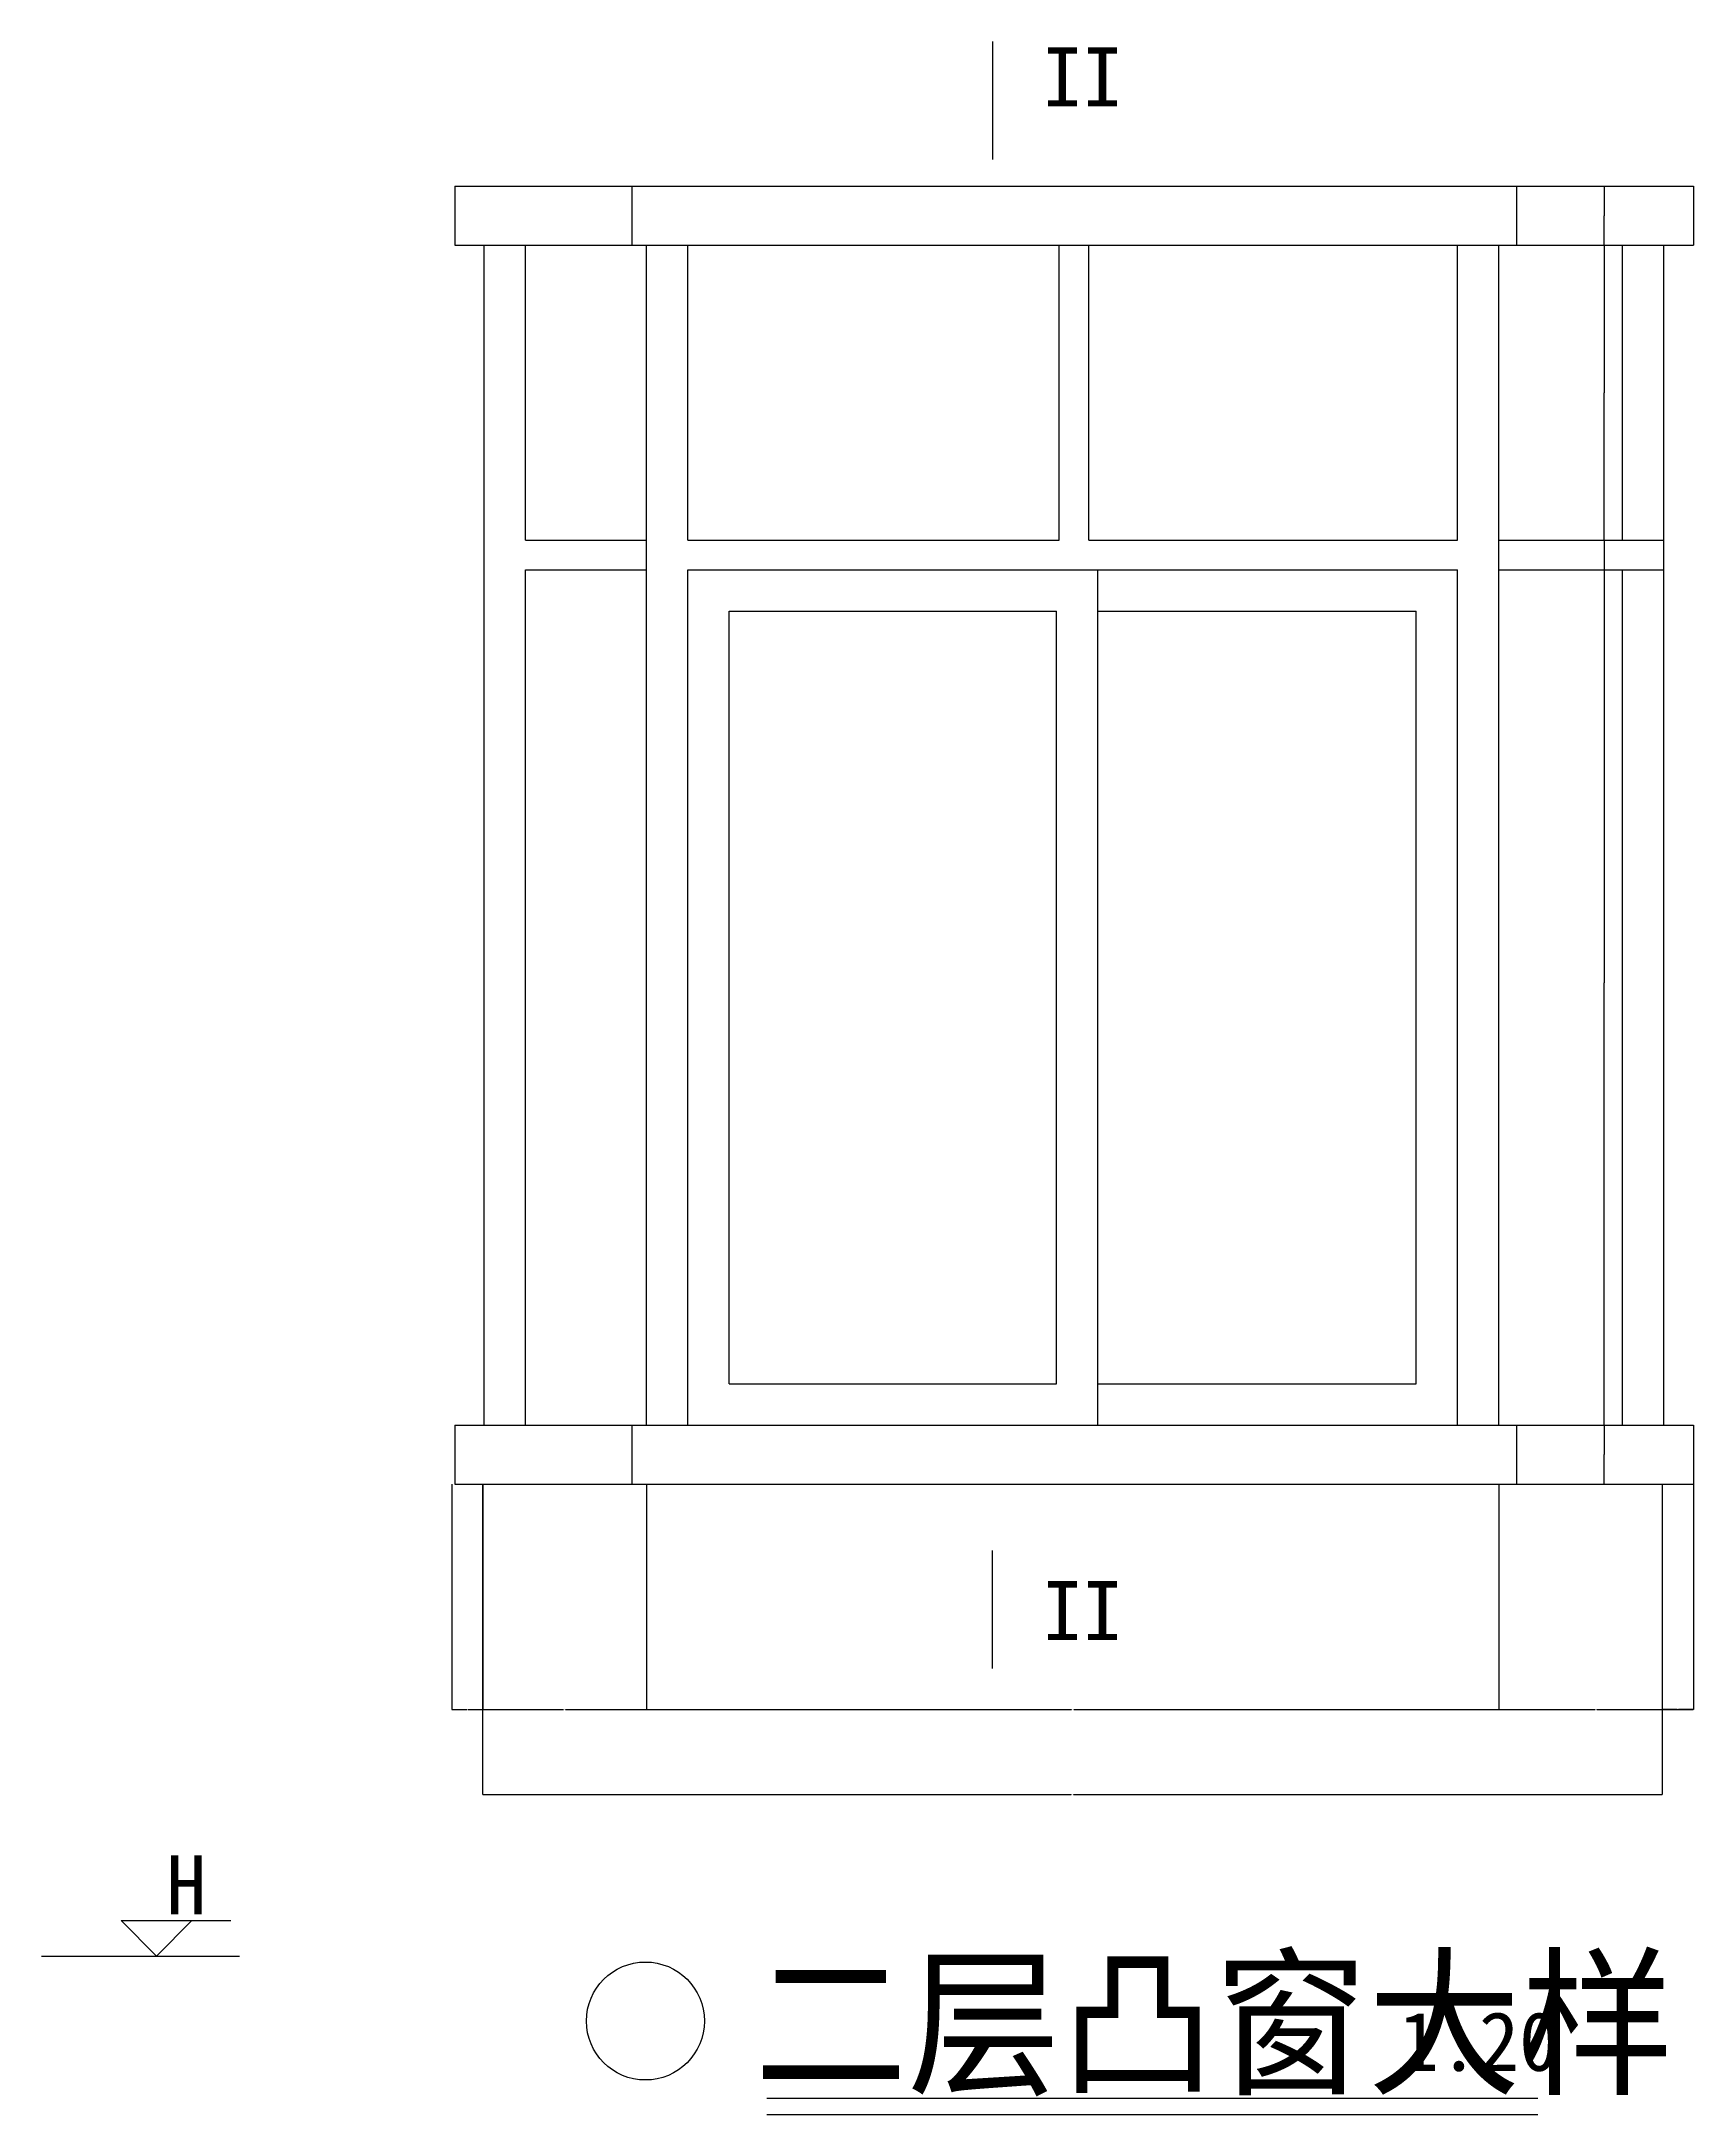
# Model space of a CAD drawing. Header units: metres. Extents: x -3162 to 6352, y -3306 to 1625.
# Drawn here: x -1664 to 1136, y -2970 to 544 of the extents above; entities that cross this region are included whole.
import ezdxf

# ---------------------------------------------------------------- set-up
doc = ezdxf.new("R2010")
doc.units = ezdxf.units.M
for name, color, linetype in [('E_WALL', 255, 'Continuous'), ('LM', 141, 'Continuous'), ('PUB_DIM', 3, 'Continuous'), ('PUB_TEXT', 7, 'Continuous')]:
    doc.layers.add(name, color=color, linetype=linetype)
doc.dimstyles.get("Standard").update_dxf_attribs({"dimtxt": 2.5, "dimasz": 2.5, "dimexe": 1.25, "dimexo": 0.625, "dimtad": 1, "dimcen": 2.5, "dimazin": 3, "dimtfac": 1, "dimtmove": 0, "dimatfit": 3})

# ---------------------------------------------------------------- blocks, each defined once
blk = doc.blocks.new('*D1')
for p, q in [((985.1, -1801.53), (985.1, -1851.53)), ((984.85, -1851.53), (984.6, -1851.53)), ((985.1, -1901.53), (985.1, -1851.53)), ((985.1, -1851.53), (985.1, -1851.53)), ((985.35, -1851.53), (985.6, -1851.53))]:
    blk.add_line(p, q)
at = {"layer": 'Defpoints'}
for p in [(985.1, -1801.53), (985.1, -1851.53), (985.1, -1901.53)]:
    blk.add_point(p, dxfattribs=at)
at = {"layer": 'PUB_DIM', "insert": (985.1, -1850.405), "char_height": 1, "attachment_point": 5}
blk.add_mtext('0', dxfattribs=at)
blk = doc.blocks.new('*D2')
for p, q in [((985.1, 298.47), (985.1, 248.47)), ((984.85, 248.47), (984.6, 248.47)), ((985.1, 198.47), (985.1, 248.47)), ((985.1, 248.47), (985.1, 248.47)), ((985.35, 248.47), (985.6, 248.47))]:
    blk.add_line(p, q)
at = {"layer": 'Defpoints'}
for p in [(985.1, 298.47), (985.1, 248.47), (985.1, 198.47)]:
    blk.add_point(p, dxfattribs=at)
at = {"layer": 'PUB_DIM', "insert": (985.1, 249.595), "char_height": 1, "attachment_point": 5}
blk.add_mtext('0', dxfattribs=at)
blk = doc.blocks.new('*D3')
for p, q in [((985.1, -301.53), (985.1, -1051.53)), ((984.85, -1051.53), (984.6, -1051.53)), ((985.1, -1801.53), (985.1, -1051.53)), ((985.1, -1051.53), (985.1, -1051.53)), ((985.35, -1051.53), (985.6, -1051.53))]:
    blk.add_line(p, q)
at = {"layer": 'Defpoints'}
for p in [(985.1, -301.53), (985.1, -1051.53), (985.1, -1801.53)]:
    blk.add_point(p, dxfattribs=at)
at = {"layer": 'PUB_DIM', "insert": (985.1, -1050.405), "char_height": 1, "attachment_point": 5}
blk.add_mtext('0', dxfattribs=at)
blk = doc.blocks.new('*D7')
for p, q in [((-916.48, -1901.53), (-916.48, -2283.68)), ((-638.76, -1901.53), (-638.76, -2283.68)), ((-916.23, -2283.68), (-779.12, -2283.68)), ((-776.12, -2283.68), (-639.01, -2283.68))]:
    blk.add_line(p, q)
at = {"layer": 'Defpoints'}
for p in [(-916.48, -1901.53), (-638.76, -1901.53), (-916.48, -2283.68)]:
    blk.add_point(p, dxfattribs=at)
at = {"layer": 'PUB_DIM', "insert": (-777.62, -2283.68), "char_height": 1, "attachment_point": 5}
blk.add_mtext('300', dxfattribs=at)
blk = doc.blocks.new('*D11')
for p, q in [((-638.76, -1901.53), (-638.76, -2283.68)), ((806.24, -1901.53), (806.24, -2283.68)), ((-638.51, -2283.68), (81.74, -2283.68)), ((85.74, -2283.68), (805.99, -2283.68))]:
    blk.add_line(p, q)
at = {"layer": 'Defpoints'}
for p in [(-638.76, -1901.53), (806.24, -1901.53), (-638.76, -2283.68)]:
    blk.add_point(p, dxfattribs=at)
at = {"layer": 'PUB_DIM', "insert": (83.74, -2283.68), "char_height": 1, "attachment_point": 5}
blk.add_mtext('1400', dxfattribs=at)
blk = doc.blocks.new('*D12')
for p, q in [((806.24, -1901.53), (806.24, -2283.68)), ((1136.24, -1901.53), (1136.24, -2283.68)), ((806.49, -2283.68), (969.74, -2283.68)), ((972.74, -2283.68), (1135.99, -2283.68))]:
    blk.add_line(p, q)
at = {"layer": 'Defpoints'}
for p in [(806.24, -1901.53), (1136.24, -1901.53), (806.24, -2283.68)]:
    blk.add_point(p, dxfattribs=at)
at = {"layer": 'PUB_DIM', "insert": (971.24, -2283.68), "char_height": 1, "attachment_point": 5}
blk.add_mtext('300', dxfattribs=at)
blk = doc.blocks.new('*D13')
for p, q in [((1083.52, -1901.53), (1083.52, -2283.68)), ((1136.24, -1901.53), (1136.24, -2283.68)), ((1108.88, -2283.68), (1083.27, -2283.68)), ((1136.49, -2283.68), (1110.88, -2283.68))]:
    blk.add_line(p, q)
at = {"layer": 'Defpoints'}
for p in [(1083.52, -1901.53), (1136.24, -1901.53), (1136.24, -2283.68)]:
    blk.add_point(p, dxfattribs=at)
at = {"layer": 'PUB_DIM', "insert": (1109.88, -2283.68), "char_height": 1, "attachment_point": 5}
blk.add_mtext('50', dxfattribs=at)
blk = doc.blocks.new('*D14')
for p, q in [((-968.76, -1901.53), (-968.76, -2283.68)), ((-916.04, -1901.53), (-916.04, -2283.68)), ((-968.51, -2283.68), (-943.4, -2283.68)), ((-941.4, -2283.68), (-916.29, -2283.68))]:
    blk.add_line(p, q)
at = {"layer": 'Defpoints'}
for p in [(-968.76, -1901.53), (-916.04, -1901.53), (-968.76, -2283.68)]:
    blk.add_point(p, dxfattribs=at)
at = {"layer": 'PUB_DIM', "insert": (-942.4, -2283.68), "char_height": 1, "attachment_point": 5}
blk.add_mtext('50', dxfattribs=at)
blk = doc.blocks.new('*D15')
for p, q in [((-916.48, -1961.53), (-916.48, -2427.55)), ((1083.52, -1961.53), (1083.52, -2427.55)), ((-916.23, -2427.55), (81.52, -2427.55)), ((85.52, -2427.55), (1083.27, -2427.55))]:
    blk.add_line(p, q)
at = {"layer": 'Defpoints'}
for p in [(-916.48, -1961.53), (1083.52, -1961.53), (-916.48, -2427.55)]:
    blk.add_point(p, dxfattribs=at)
at = {"layer": 'PUB_DIM', "insert": (83.52, -2427.55), "char_height": 1, "attachment_point": 5}
blk.add_mtext('2000', dxfattribs=at)
blk = doc.blocks.new('*D16')
for p, q in [((985.1, 198.47), (985.1, -51.53)), ((984.85, -51.53), (984.6, -51.53)), ((985.1, -301.53), (985.1, -51.53)), ((985.1, -51.53), (985.1, -51.53)), ((985.35, -51.53), (985.6, -51.53))]:
    blk.add_line(p, q)
at = {"layer": 'Defpoints'}
for p in [(985.1, 198.47), (985.1, -51.53), (985.1, -301.53)]:
    blk.add_point(p, dxfattribs=at)
at = {"layer": 'PUB_DIM', "insert": (985.1, -50.405), "char_height": 1, "attachment_point": 5}
blk.add_mtext('0', dxfattribs=at)

msp = doc.modelspace()

# ---------------------------------------------------------------- linework, layer by layer
at = {"layer": 'E_WALL'}
for p, q in [((-963.76, 298.47), (1136.24, 298.47)), ((-963.76, 298.47), (-963.76, 198.47)), ((-663.76, 298.47), (-663.76, 198.47)), ((836.24, 298.47), (836.24, 198.47)), ((1136.24, 298.47), (1136.24, 198.47)), ((-963.76, 198.47), (1136.24, 198.47)), ((-913.76, -1801.53), (-913.76, 198.47)), ((1086.24, -1801.53), (1086.24, 198.47)), ((-963.76, -1801.53), (1136.24, -1801.53)), ((-963.76, -1801.53), (-963.76, -1901.53)), ((-663.76, -1801.53), (-663.76, -1901.53)), ((836.24, -1801.53), (836.24, -1901.53)), ((1136.24, -1801.53), (1136.24, -1901.53)), ((-963.76, -1901.53), (1136.24, -1901.53))]:
    msp.add_line(p, q, dxfattribs=at)
at = {"layer": 'LM'}
for p, q in [((-843.76, -301.53), (-843.76, 198.47)), ((-638.76, -1801.53), (-638.76, 198.47)), ((-568.76, -301.53), (-568.76, 198.47)), ((61.24, -301.53), (61.24, 198.47)), ((111.24, -301.53), (111.24, 198.47)), ((736.24, -301.53), (736.24, 198.47)), ((806.24, -1801.53), (806.24, 198.47)), ((1016.24, -301.53), (1016.24, 198.47)), ((-843.76, -301.53), (-638.76, -301.53)), ((-568.76, -301.53), (61.24, -301.53)), ((111.24, -301.53), (736.24, -301.53)), ((806.24, -301.53), (1086.24, -301.53)), ((-843.76, -351.53), (-638.76, -351.53)), ((-843.76, -1801.53), (-843.76, -351.53)), ((-568.76, -1801.53), (-568.76, -351.53)), ((-568.76, -351.53), (736.24, -351.53)), ((126.24, -1801.53), (126.24, -351.53)), ((736.24, -1801.53), (736.24, -351.53)), ((806.24, -351.53), (1086.24, -351.53)), ((1016.24, -1801.53), (1016.24, -351.53)), ((-498.76, -421.53), (56.24, -421.53)), ((-498.76, -1731.53), (-498.76, -421.53)), ((56.24, -1731.53), (56.24, -421.53)), ((126.24, -421.53), (666.24, -421.53)), ((666.24, -1731.53), (666.24, -421.53)), ((-498.76, -1731.53), (56.24, -1731.53)), ((126.24, -1731.53), (666.24, -1731.53))]:
    msp.add_line(p, q, dxfattribs=at)
for points in [[(-434.69, -2942.2), (872.48, -2942.2)], [(-434.69, -2970.19), (872.48, -2970.19)]]:
    msp.add_lwpolyline(points, dxfattribs=at)
msp.add_circle((-640.51, -2811.64), 100, dxfattribs=at)
at = {"layer": 'PUB_DIM'}
for p, q in [((-1469.24, -2701.53), (-1529.24, -2641.53)), ((-1529.24, -2641.53), (-1409.24, -2641.53)), ((-1409.24, -2641.53), (-1469.24, -2701.53)), ((-1439.42, -2641.53), (-1343.52, -2641.53)), ((-1664.46, -2701.53), (-1328.73, -2701.53))]:
    msp.add_line(p, q, dxfattribs=at)
for points in [[(-52.34, 544.03), (-52.34, 344.03)], [(-52.34, -2214.1), (-52.34, -2014.1)]]:
    msp.add_lwpolyline(points, dxfattribs=at)

# ---------------------------------------------------------------- texts
for p in [(32.42, 434.03), (32.42, -2165.97)]:
    msp.add_text('II', height=100, dxfattribs=at).set_placement(p)
at = {"layer": 'PUB_TEXT'}
for s, height, p in [('H', 100, (-1452.99, -2630.94)), ('二层凸窗大样', 200, (-456.15, -2915.25)), ('1:20', 100, (636.62, -2896.15))]:
    msp.add_text(s, height=height, dxfattribs=at).set_placement(p)

# ---------------------------------------------------------------- dimensions: what is measured, and where the dimension line sits
at = {"layer": 'PUB_DIM'}
for base, p1, p2, picture, middle in [((985.1, 248.47), (985.1, 198.47), (985.1, 298.47), '*D2', (985.1, 249.595)), ((985.1, -51.53), (985.1, 198.47), (985.1, -301.53), '*D16', (985.1, -50.405)), ((985.1, -1051.53), (985.1, -301.53), (985.1, -1801.53), '*D3', (985.1, -1050.405)), ((985.1, -1851.53), (985.1, -1901.53), (985.1, -1801.53), '*D1', (985.1, -1850.405)), ((-916.48, -2427.55), (-916.48, -1961.53), (1083.52, -1961.53), '*D15', (83.52, -2427.55))]:
    dim = msp.add_linear_dim(base=base, p1=p1, p2=p2, dimstyle='Standard', dxfattribs=at)
    dim.commit()
    dim.dimension.update_dxf_attribs({"geometry": picture, "text_midpoint": middle})
for base, p1, p2, text, picture, middle in [((-968.76, -2283.68), (-968.76, -1901.53), (-916.04, -1901.53), '50', '*D14', (-942.4, -2283.68)), ((-916.48, -2283.68), (-916.48, -1901.53), (-638.76, -1901.53), '300', '*D7', (-777.62, -2283.68)), ((-638.76, -2283.68), (-638.76, -1901.53), (806.24, -1901.53), '1400', '*D11', (83.74, -2283.68)), ((806.24, -2283.68), (806.24, -1901.53), (1136.24, -1901.53), '300', '*D12', (971.24, -2283.68)), ((1136.24, -2283.68), (1136.24, -1901.53), (1083.52, -1901.53), '50', '*D13', (1109.88, -2283.68))]:
    dim = msp.add_linear_dim(base=base, p1=p1, p2=p2, text=text, dimstyle='Standard', dxfattribs=at)
    dim.commit()
    dim.dimension.update_dxf_attribs({"geometry": picture, "text_midpoint": middle})

doc.saveas('drawing.dxf')
